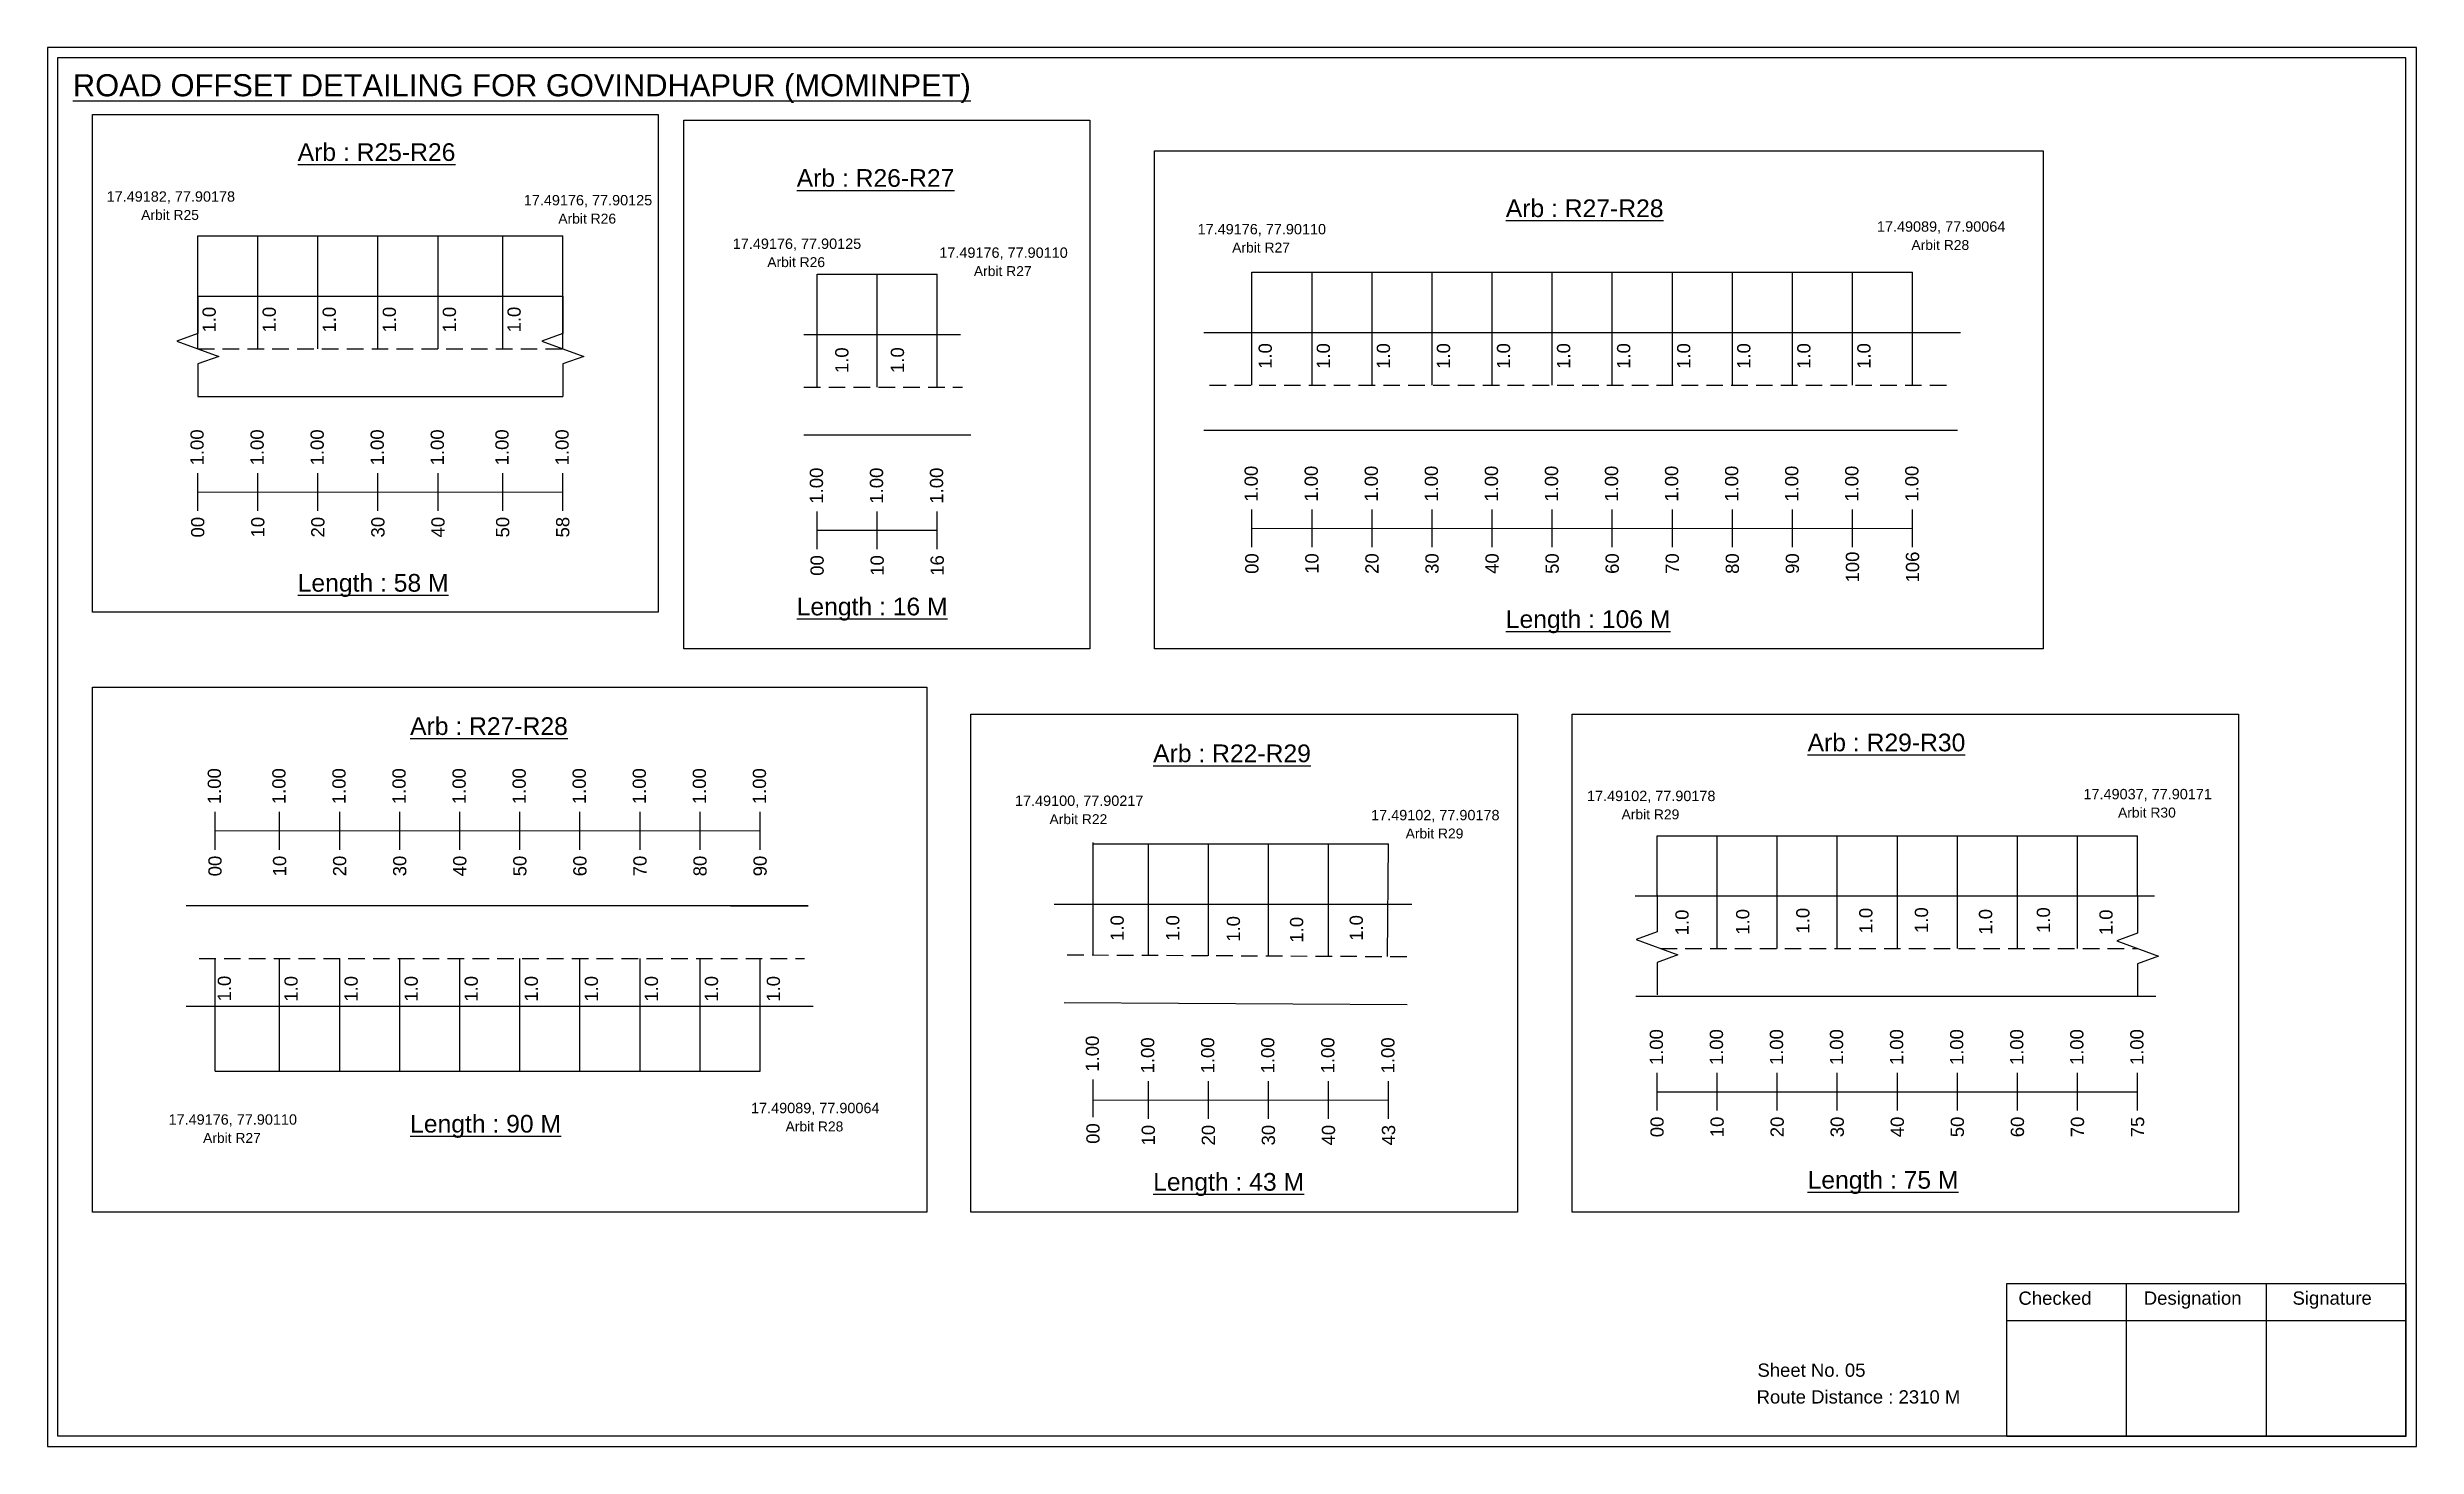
# Model space of a CAD drawing. Header units: inches. Extents: x 715 to 6358, y 46 to 1342.
# Drawn here: x 4505 to 5041, y 46 to 363 of the extents above; entities that cross this region are included whole.
import ezdxf

# ---------------------------------------------------------------- set-up
doc = ezdxf.new("R2010")
doc.units = ezdxf.units.IN
doc.header["$MEASUREMENT"] = 0
doc.linetypes.add('DASHED2', pattern=[0.375, 0.25, -0.125])
doc.layers.add('PDF_Geometry', color=7, linetype='Continuous')
doc.layers.add('PDF_Text', color=5, linetype='Continuous')
doc.styles.add('PDF Arial', font='arial.ttf')
doc.styles.get("Standard").update_dxf_attribs({"font": 'arial.ttf'})

msp = doc.modelspace()

# ---------------------------------------------------------------- texts
at = {"color": 242, "true_color": 0xcd2027}
for s, height, p in [('%%UROAD OFFSET DETAILING FOR GOVINDHAPUR (MOMINPET)', 5, (4510.77, 351.63)), ('%%UArb : R25-R26', 4, (4561.67, 337)), ('%%UArb : R26-R27', 4, (4674.66, 331.14)), ('%%UArb : R27-R28', 4, (4835.23, 324.29)), ('%%ULength : 58 M', 4, (4561.67, 239.5)), ('%%ULength : 16 M', 4, (4674.66, 234.14)), ('%%ULength : 106 M', 4, (4835.23, 231.29)), ('%%UArb : R27-R28', 4, (4587.13, 207.07)), ('%%UArb : R22-R29', 4, (4755.38, 200.91)), ('%%UArb : R29-R30', 4, (4903.57, 203.37)), ('%%ULength : 90 M', 4, (4587.13, 117.07)), ('%%ULength : 43 M', 4, (4755.38, 103.91)), ('%%ULength : 75 M', 4, (4903.57, 104.37))]:
    msp.add_text(s, height=height, dxfattribs=at).set_placement(p)
at = {"color": 5}
for s, height, p in [('17.49182, 77.90178', 2.34, (4518.41, 327.78)), ('17.49176, 77.90125', 2.34, (4612.87, 326.95)), ('Arbit R25', 2.246, (4526.23, 323.65)), ('Arbit R26', 2.246, (4620.69, 322.82)), ('17.49176, 77.90110', 2.34, (4765.44, 320.39)), ('17.49089, 77.90064', 2.34, (4919.26, 320.98)), ('17.49176, 77.90125', 2.34, (4660.19, 317.09)), ('17.49176, 77.90110', 2.34, (4706.96, 315.07)), ('Arbit R27', 2.246, (4773.27, 316.27)), ('Arbit R28', 2.246, (4927.08, 316.85)), ('Arbit R26', 2.246, (4668.01, 312.97)), ('Arbit R27', 2.246, (4714.78, 310.94)), ('17.49100, 77.90217', 2.34, (4724.09, 191.01)), ('17.49102, 77.90178', 2.34, (4853.62, 192.1)), ('17.49037, 77.90171', 2.34, (4966.03, 192.51)), ('Arbit R22', 2.246, (4731.91, 186.88)), ('17.49102, 77.90178', 2.34, (4804.73, 187.76)), ('Arbit R29', 2.246, (4861.44, 187.97)), ('Arbit R30', 2.246, (4973.86, 188.38)), ('Arbit R29', 2.246, (4812.55, 183.64)), ('17.49089, 77.90064', 2.34, (4664.33, 121.46)), ('17.49176, 77.90110', 2.34, (4532.43, 118.86)), ('Arbit R28', 2.246, (4672.15, 117.33)), ('Arbit R27', 2.246, (4540.25, 114.73))]:
    msp.add_text(s, height=height, dxfattribs=at).set_placement(p)
for p in [(4543.12, 298.16), (4556.72, 298.16), (4570.32, 298.16), (4583.92, 298.16), (4597.52, 298.16), (4612.17, 298.17), (4782.25, 289.93), (4795.41, 289.93), (4809.01, 289.93), (4822.61, 289.93), (4836.21, 289.93), (4849.81, 289.93), (4863.41, 289.93), (4877.01, 289.93), (4890.61, 289.93), (4904.21, 289.93), (4917.81, 289.93), (4686.38, 288.97), (4698.97, 289), (4876.62, 161.72), (4890.37, 161.85), (4903.99, 162.11), (4918.25, 162.11), (4930.84, 162.24), (4945.36, 161.85), (4958.46, 162.24), (4972.63, 161.74), (4748.73, 160.45), (4761.31, 160.45), (4775.04, 160.25), (4789.36, 160.06), (4802.87, 160.47), (4546.56, 146.74), (4561.66, 146.68), (4575.26, 146.68), (4588.86, 146.68), (4602.46, 146.68), (4616.06, 146.68), (4629.66, 146.68), (4643.26, 146.68), (4656.86, 146.68), (4670.88, 146.68)]:
    msp.add_text('1.0', height=3, rotation=90).set_placement(p)
at = {"color": 217, "true_color": 0x93278f}
for s, p in [('1.00', (4540.38, 268.08)), ('1.00', (4553.98, 268.08)), ('1.00', (4567.58, 268.08)), ('1.00', (4581.18, 268.08)), ('1.00', (4594.78, 268.08)), ('1.00', (4609.43, 268.09)), ('1.00', (4623.03, 268.09)), ('1.00', (4680.63, 259.42)), ('1.00', (4694.23, 259.42)), ('1.00', (4707.83, 259.42)), ('1.00', (4779.07, 259.85)), ('1.00', (4792.67, 259.85)), ('1.00', (4806.27, 259.85)), ('1.00', (4819.87, 259.85)), ('1.00', (4833.47, 259.85)), ('1.00', (4847.07, 259.85)), ('1.00', (4860.67, 259.85)), ('1.00', (4874.27, 259.85)), ('1.00', (4887.87, 259.85)), ('1.00', (4901.47, 259.85)), ('1.00', (4915.07, 259.85)), ('1.00', (4928.67, 259.85)), ('00', (4540.53, 251.76)), ('10', (4554.13, 251.76)), ('20', (4567.73, 251.76)), ('30', (4581.33, 251.76)), ('40', (4594.93, 251.76)), ('50', (4609.58, 251.77)), ('58', (4623.18, 251.77)), ('00', (4680.78, 243.1)), ('10', (4694.38, 243.1)), ('16', (4707.98, 243.1)), ('00', (4779.22, 243.53)), ('10', (4792.82, 243.53)), ('20', (4806.42, 243.53)), ('30', (4820.02, 243.53)), ('40', (4833.62, 243.53)), ('50', (4847.22, 243.53)), ('60', (4860.82, 243.53)), ('70', (4874.42, 243.53)), ('80', (4888.02, 243.53)), ('90', (4901.62, 243.53)), ('100', (4915.22, 241.58)), ('106', (4928.82, 241.58)), ('1.00', (4544.29, 191.39)), ('1.00', (4558.92, 191.39)), ('1.00', (4572.52, 191.39)), ('1.00', (4586.12, 191.39)), ('1.00', (4599.72, 191.39)), ('1.00', (4613.32, 191.39)), ('1.00', (4626.92, 191.39)), ('1.00', (4640.52, 191.39)), ('1.00', (4654.12, 191.39)), ('1.00', (4667.72, 191.39)), ('00', (4544.44, 175.07)), ('10', (4559.07, 175.07)), ('20', (4572.67, 175.07)), ('30', (4586.27, 175.07)), ('40', (4599.87, 175.07)), ('50', (4613.47, 175.07)), ('60', (4627.07, 175.07)), ('70', (4640.67, 175.07)), ('80', (4654.27, 175.07)), ('90', (4667.87, 175.07)), ('1.00', (4870.82, 132.33)), ('1.00', (4884.42, 132.33)), ('1.00', (4898.02, 132.33)), ('1.00', (4911.62, 132.33)), ('1.00', (4925.22, 132.33)), ('1.00', (4938.82, 132.33)), ('1.00', (4952.42, 132.33)), ('1.00', (4966.02, 132.33)), ('1.00', (4979.62, 132.33)), ('1.00', (4743.1, 130.84)), ('1.00', (4755.62, 130.46)), ('1.00', (4769.22, 130.46)), ('1.00', (4782.82, 130.46)), ('1.00', (4796.42, 130.46)), ('1.00', (4810.02, 130.46)), ('00', (4743.25, 114.52)), ('10', (4755.77, 114.14)), ('20', (4769.37, 114.14)), ('30', (4782.97, 114.14)), ('40', (4796.57, 114.14)), ('43', (4810.17, 114.14)), ('00', (4870.97, 116.01)), ('10', (4884.57, 116.01)), ('20', (4898.17, 116.01)), ('30', (4911.77, 116.01)), ('40', (4925.37, 116.01)), ('50', (4938.97, 116.01)), ('60', (4952.57, 116.01)), ('70', (4966.17, 116.01)), ('75', (4979.77, 116.01))]:
    msp.add_text(s, height=3, rotation=90, dxfattribs=at).set_placement(p)
for s, p in [('Sheet No. 05', (4892.21, 61.79)), ('Route Distance : 2310 M', (4892.02, 55.74))]:
    msp.add_text(s, height=3).set_placement(p)
at = {"layer": 'PDF_Text', "color": 7, "attachment_point": 7, "style": 'PDF Arial'}
for s, insert, char_height in [('Checked', (4951.31, 78.04), 3.001), ('Designation', (4979.69, 77.2), 3.0006), ('Signature', (5013.37, 77.2), 3.001)]:
    msp.add_mtext(s, dxfattribs=dict(at, insert=insert, char_height=char_height))

# ---------------------------------------------------------------- linework, layer by layer
at = {"color": 5}
for p, q in [((4539.05, 320.02), (4621.7, 320.02)), ((4679.3, 311.36), (4706.5, 311.36)), ((4777.75, 311.79), (4927.35, 311.79)), ((4869.49, 184.27), (4978.29, 184.27)), ((4741.77, 182.4), (4808.69, 182.4)), ((4542.96, 130.95), (4666.39, 130.95))]:
    msp.add_line(p, q, dxfattribs=at)
for p, q in [((4539.05, 294.49), (4539.05, 320.02)), ((4552.65, 294.49), (4552.65, 320.02)), ((4566.25, 294.49), (4566.25, 320.02)), ((4579.85, 294.49), (4579.85, 320.02)), ((4593.45, 294.49), (4593.45, 320.02)), ((4608.1, 294.49), (4608.1, 320.03)), ((4621.7, 294.49), (4621.7, 320.03)), ((4679.3, 285.82), (4679.3, 311.36)), ((4692.9, 285.82), (4692.9, 311.36)), ((4706.5, 285.82), (4706.5, 311.36)), ((4777.75, 286.26), (4777.75, 311.79)), ((4791.35, 286.26), (4791.35, 311.79)), ((4804.95, 286.26), (4804.95, 311.79)), ((4818.55, 286.26), (4818.55, 311.79)), ((4832.15, 286.26), (4832.15, 311.79)), ((4845.75, 286.26), (4845.75, 311.79)), ((4859.35, 286.26), (4859.35, 311.79)), ((4872.95, 286.26), (4872.95, 311.79)), ((4886.55, 286.26), (4886.55, 311.79)), ((4900.15, 286.26), (4900.15, 311.79)), ((4913.75, 286.26), (4913.75, 311.79)), ((4927.35, 286.26), (4927.35, 311.79)), ((4539.05, 306.37), (4621.7, 306.37)), ((4676.3, 297.71), (4711.73, 297.71)), ((4766.87, 298.14), (4938.22, 298.14)), ((4539.05, 283.69), (4621.7, 283.69)), ((4676.3, 275.02), (4714.12, 275.02)), ((4937.53, 275.95), (4766.87, 275.95)), ((4741.77, 157.16), (4741.77, 182.7)), ((4869.49, 170.63), (4869.49, 184.27)), ((4883.09, 158.74), (4883.09, 184.27)), ((4896.69, 158.74), (4896.69, 184.27)), ((4910.29, 158.74), (4910.29, 184.27)), ((4923.89, 158.74), (4923.89, 184.27)), ((4937.49, 158.74), (4937.49, 184.27)), ((4951.09, 158.74), (4951.09, 184.27)), ((4964.69, 158.74), (4964.69, 184.27)), ((4978.29, 170.62), (4978.29, 184.27)), ((4754.29, 157.11), (4754.29, 182.4)), ((4767.89, 157.06), (4767.89, 182.4)), ((4781.49, 157.12), (4781.49, 182.4)), ((4795.09, 156.86), (4795.09, 182.4)), ((4808.46, 156.9), (4808.69, 182.4)), ((4677.27, 168.37), (4536.41, 168.37)), ((4659.64, 168.37), (4677.27, 168.37)), ((4813.94, 168.73), (4732.99, 168.73)), ((4864.5, 170.62), (4982.11, 170.68)), ((4542.96, 130.95), (4542.96, 156.49)), ((4557.59, 130.95), (4557.59, 156.49)), ((4571.19, 130.95), (4571.19, 156.49)), ((4584.79, 130.95), (4584.79, 156.49)), ((4598.39, 130.95), (4598.39, 156.49)), ((4611.99, 130.95), (4611.99, 156.49)), ((4625.59, 130.95), (4625.59, 156.49)), ((4639.19, 130.95), (4639.19, 156.49)), ((4652.79, 130.95), (4652.79, 156.49)), ((4666.39, 130.95), (4666.39, 156.49)), ((4536.41, 145.69), (4568.52, 145.69)), ((4568.52, 145.69), (4678.39, 145.69)), ((4735.2, 146.52), (4812.92, 146.09)), ((4864.64, 147.94), (4982.42, 147.94))]:
    msp.add_line(p, q)
at = {"linetype": 'DASHED2', "ltscale": 15}
for p, q in [((4539.05, 294.49), (4621.7, 294.49)), ((4676.3, 285.82), (4712.22, 285.82)), ((4768.14, 286.26), (4935.74, 286.26)), ((4539.37, 156.49), (4676.42, 156.49)), ((4735.91, 157.31), (4814.19, 156.9)), ((4870.25, 158.74), (4978.29, 158.74))]:
    msp.add_line(p, q, dxfattribs=at)
at = {"color": 217, "true_color": 0x93278f}
for p, q in [((4539.05, 257.79), (4539.05, 266.35)), ((4552.65, 257.79), (4552.65, 266.35)), ((4566.25, 257.79), (4566.25, 266.35)), ((4579.85, 257.79), (4579.85, 266.35)), ((4593.45, 257.79), (4593.45, 266.35)), ((4608.1, 257.79), (4608.1, 266.35)), ((4621.7, 257.79), (4621.7, 266.35)), ((4539.05, 262.06), (4621.7, 262.07)), ((4679.3, 249.13), (4679.3, 257.68)), ((4692.9, 249.13), (4692.9, 257.68)), ((4706.5, 249.13), (4706.5, 257.68)), ((4777.75, 249.56), (4777.75, 258.12)), ((4791.35, 249.56), (4791.35, 258.12)), ((4804.95, 249.56), (4804.95, 258.12)), ((4818.55, 249.56), (4818.55, 258.12)), ((4832.15, 249.56), (4832.15, 258.12)), ((4845.75, 249.56), (4845.75, 258.12)), ((4859.35, 249.56), (4859.35, 258.12)), ((4872.95, 249.56), (4872.95, 258.12)), ((4886.55, 249.56), (4886.55, 258.12)), ((4900.15, 249.56), (4900.15, 258.12)), ((4913.75, 249.56), (4913.75, 258.12)), ((4927.35, 249.56), (4927.35, 258.12)), ((4679.3, 253.4), (4706.5, 253.4)), ((4777.75, 253.83), (4927.35, 253.86)), ((4542.96, 181.1), (4542.96, 189.65)), ((4557.59, 181.1), (4557.59, 189.65)), ((4571.19, 181.1), (4571.19, 189.65)), ((4584.79, 181.1), (4584.79, 189.65)), ((4598.39, 181.1), (4598.39, 189.65)), ((4611.99, 181.1), (4611.99, 189.65)), ((4625.59, 181.1), (4625.59, 189.65)), ((4639.19, 181.1), (4639.19, 189.65)), ((4652.79, 181.1), (4652.79, 189.65)), ((4666.39, 181.1), (4666.39, 189.65)), ((4542.96, 185.37), (4666.39, 185.45)), ((4741.77, 120.55), (4741.77, 129.11)), ((4869.49, 122.04), (4869.49, 130.6)), ((4883.09, 122.04), (4883.09, 130.6)), ((4896.69, 122.04), (4896.69, 130.6)), ((4910.29, 122.04), (4910.29, 130.6)), ((4923.89, 122.04), (4923.89, 130.6)), ((4937.49, 122.04), (4937.49, 130.6)), ((4951.09, 122.04), (4951.09, 130.6)), ((4964.69, 122.04), (4964.69, 130.6)), ((4978.29, 122.04), (4978.29, 130.6)), ((4741.77, 124.43), (4808.69, 124.45)), ((4754.29, 120.16), (4754.29, 128.72)), ((4767.89, 120.16), (4767.89, 128.72)), ((4781.49, 120.16), (4781.49, 128.72)), ((4795.09, 120.16), (4795.09, 128.72)), ((4808.69, 120.16), (4808.69, 128.72)), ((4869.49, 126.31), (4978.29, 126.31))]:
    msp.add_line(p, q, dxfattribs=at)
for points in [[(4515.19, 347.51), (4643.28, 347.51), (4643.28, 234.83), (4515.19, 234.83)], [(4649.09, 346.2), (4741.04, 346.2), (4741.04, 226.6), (4649.09, 226.6)], [(4755.65, 339.28), (4956.89, 339.28), (4956.89, 226.6), (4755.65, 226.6)], [(4515.19, 217.9), (4704.11, 217.9), (4704.11, 99.08), (4515.19, 99.08)], [(4714.07, 211.76), (4837.87, 211.76), (4837.87, 99.08), (4714.07, 99.08)], [(4850.26, 211.76), (5001.12, 211.76), (5001.12, 99.08), (4850.26, 99.08)]]:
    msp.add_lwpolyline(points, close=True)
at = {"linetype": 'Continuous'}
for points in [[(4539.05, 306.37), (4539.05, 297.94), (4534.31, 296.21), (4543.79, 292.76), (4539.05, 291.04), (4539.05, 283.69)], [(4621.7, 306.37), (4621.7, 297.94), (4616.96, 296.21), (4626.45, 292.76), (4621.7, 291.04), (4621.7, 283.69)], [(4869.47, 170.91), (4869.47, 162.47), (4864.73, 160.75), (4874.22, 157.3), (4869.47, 155.57), (4869.47, 148.22)], [(4978.29, 170.62), (4978.29, 162.19), (4973.55, 160.46), (4983.03, 157.01), (4978.29, 155.29), (4978.29, 147.94)]]:
    msp.add_lwpolyline(points, dxfattribs=at)
at = {"layer": 'PDF_Geometry'}
for points in [[(4504.99, 362.7), (4504.99, 45.99), (5041.47, 45.99), (5041.47, 362.7)], [(4507.32, 360.37), (4507.32, 48.41), (5039.05, 48.41), (5039.05, 360.37)]]:
    msp.add_lwpolyline(points, close=True, dxfattribs=at)
at = {"layer": 'PDF_Geometry', "color": 242, "true_color": 0xcc1f26}
msp.add_lwpolyline([(5039.05, 48.31), (4948.71, 48.31), (4948.71, 82.92), (5039.05, 82.92)], close=True, dxfattribs=at)
for points in [[(4975.69, 82.92), (4975.69, 48.31)], [(5007.42, 82.92), (5007.42, 48.31)], [(4948.71, 74.55), (5039.05, 74.55)]]:
    msp.add_lwpolyline(points, dxfattribs=at)

msp.set_redraw_order([(e.dxf.handle, doc.entitydb.next_handle()) for e in msp.query("TEXT MTEXT ATTDEF DIMENSION ARC_DIMENSION")])  # texts and dimensions are drawn at this point

doc.saveas('drawing.dxf')
